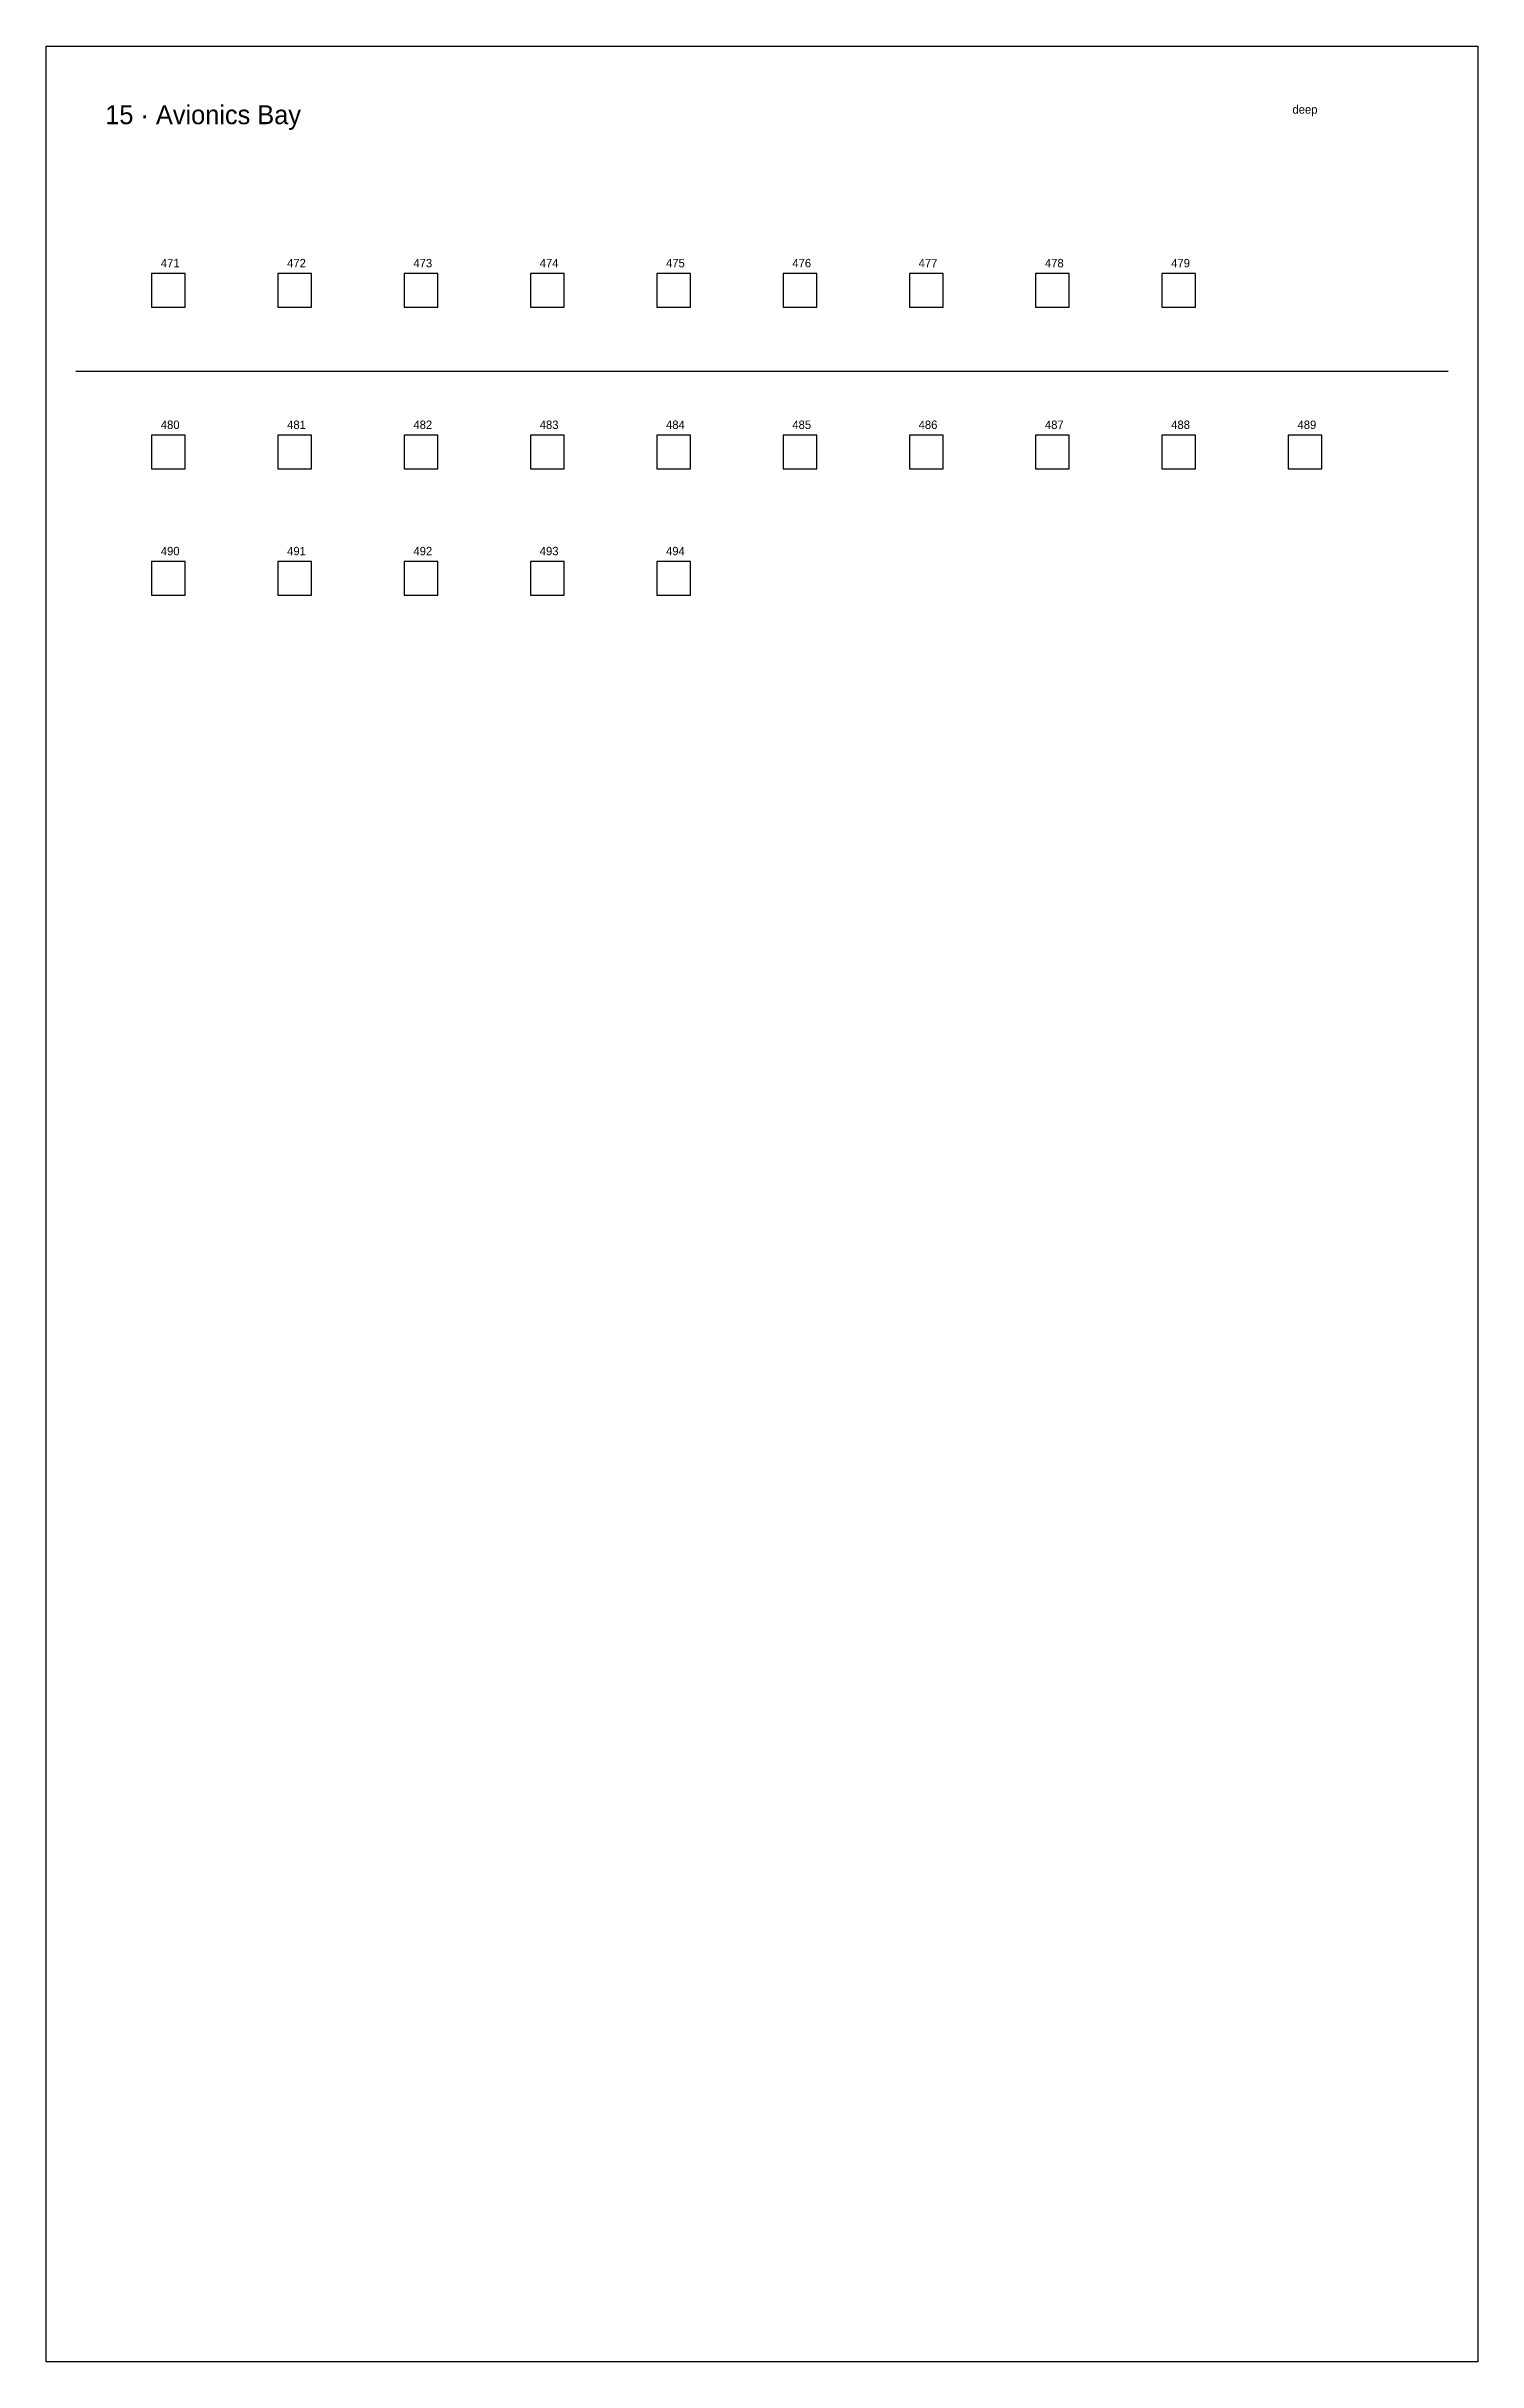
# Model space of a CAD drawing. Header units: metres. Extents: x 0 to 1360, y -2750 to 0.
# Drawn here: x 680 to 1020, y -2200 to -1650 of the extents above; entities that cross this region are included whole.
import ezdxf

# ---------------------------------------------------------------- set-up
doc = ezdxf.new("R2010")
doc.units = ezdxf.units.M
for name, color, linetype in [('FITTING', 5, 'Continuous'), ('SYS-BORDER', 8, 'Continuous'), ('SYS-DIVIDER', 253, 'Continuous'), ('SYS-NAME', 7, 'Continuous'), ('TEXT-SEQ', 3, 'Continuous')]:
    doc.layers.add(name, color=color, linetype=linetype)

msp = doc.modelspace()

# ---------------------------------------------------------------- texts
at = {"layer": 'SYS-DIVIDER'}
msp.add_text('deep', height=2, dxfattribs=at).set_placement((976, -1666))
at = {"layer": 'SYS-NAME'}
msp.add_text('15 · Avionics Bay', height=4.5, dxfattribs=at).set_placement((694, -1668.5))
at = {"layer": 'TEXT-SEQ'}
for s, p in [('471', (707.2, -1702.5)), ('472', (737.2, -1702.5)), ('473', (767.2, -1702.5)), ('474', (797.2, -1702.5)), ('475', (827.2, -1702.5)), ('476', (857.2, -1702.5)), ('477', (887.2, -1702.5)), ('478', (917.2, -1702.5)), ('479', (947.2, -1702.5)), ('480', (707.2, -1740.9)), ('481', (737.2, -1740.9)), ('482', (767.2, -1740.9)), ('483', (797.2, -1740.9)), ('484', (827.2, -1740.9)), ('485', (857.2, -1740.9)), ('486', (887.2, -1740.9)), ('487', (917.2, -1740.9)), ('488', (947.2, -1740.9)), ('489', (977.2, -1740.9)), ('490', (707.2, -1770.9)), ('491', (737.2, -1770.9)), ('492', (767.2, -1770.9)), ('493', (797.2, -1770.9)), ('494', (827.2, -1770.9))]:
    msp.add_text(s, height=2, dxfattribs=at).set_placement(p)

# ---------------------------------------------------------------- linework, layer by layer
at = {"layer": 'FITTING'}
for points in [[(705, -1712), (713, -1712), (713, -1704), (705, -1704), (705, -1712)], [(735, -1712), (743, -1712), (743, -1704), (735, -1704), (735, -1712)], [(765, -1712), (773, -1712), (773, -1704), (765, -1704), (765, -1712)], [(795, -1712), (803, -1712), (803, -1704), (795, -1704), (795, -1712)], [(825, -1712), (833, -1712), (833, -1704), (825, -1704), (825, -1712)], [(855, -1712), (863, -1712), (863, -1704), (855, -1704), (855, -1712)], [(885, -1712), (893, -1712), (893, -1704), (885, -1704), (885, -1712)], [(915, -1712), (923, -1712), (923, -1704), (915, -1704), (915, -1712)], [(945, -1712), (953, -1712), (953, -1704), (945, -1704), (945, -1712)], [(705, -1750.4), (713, -1750.4), (713, -1742.4), (705, -1742.4), (705, -1750.4)], [(735, -1750.4), (743, -1750.4), (743, -1742.4), (735, -1742.4), (735, -1750.4)], [(765, -1750.4), (773, -1750.4), (773, -1742.4), (765, -1742.4), (765, -1750.4)], [(795, -1750.4), (803, -1750.4), (803, -1742.4), (795, -1742.4), (795, -1750.4)], [(825, -1750.4), (833, -1750.4), (833, -1742.4), (825, -1742.4), (825, -1750.4)], [(855, -1750.4), (863, -1750.4), (863, -1742.4), (855, -1742.4), (855, -1750.4)], [(885, -1750.4), (893, -1750.4), (893, -1742.4), (885, -1742.4), (885, -1750.4)], [(915, -1750.4), (923, -1750.4), (923, -1742.4), (915, -1742.4), (915, -1750.4)], [(945, -1750.4), (953, -1750.4), (953, -1742.4), (945, -1742.4), (945, -1750.4)], [(975, -1750.4), (983, -1750.4), (983, -1742.4), (975, -1742.4), (975, -1750.4)], [(705, -1780.4), (713, -1780.4), (713, -1772.4), (705, -1772.4), (705, -1780.4)], [(735, -1780.4), (743, -1780.4), (743, -1772.4), (735, -1772.4), (735, -1780.4)], [(765, -1780.4), (773, -1780.4), (773, -1772.4), (765, -1772.4), (765, -1780.4)], [(795, -1780.4), (803, -1780.4), (803, -1772.4), (795, -1772.4), (795, -1780.4)], [(825, -1780.4), (833, -1780.4), (833, -1772.4), (825, -1772.4), (825, -1780.4)]]:
    msp.add_lwpolyline(points, dxfattribs=at)
at = {"layer": 'SYS-BORDER'}
msp.add_lwpolyline([(680, -1650), (1020, -1650), (1020, -2200), (680, -2200), (680, -1650)], dxfattribs=at)
at = {"layer": 'SYS-DIVIDER'}
msp.add_line((687, -1727.2), (1013, -1727.2), dxfattribs=at)

msp.set_redraw_order([(e.dxf.handle, doc.entitydb.next_handle()) for e in msp.query("TEXT MTEXT ATTDEF DIMENSION ARC_DIMENSION")])  # texts and dimensions are drawn at this point

doc.saveas('drawing.dxf')
